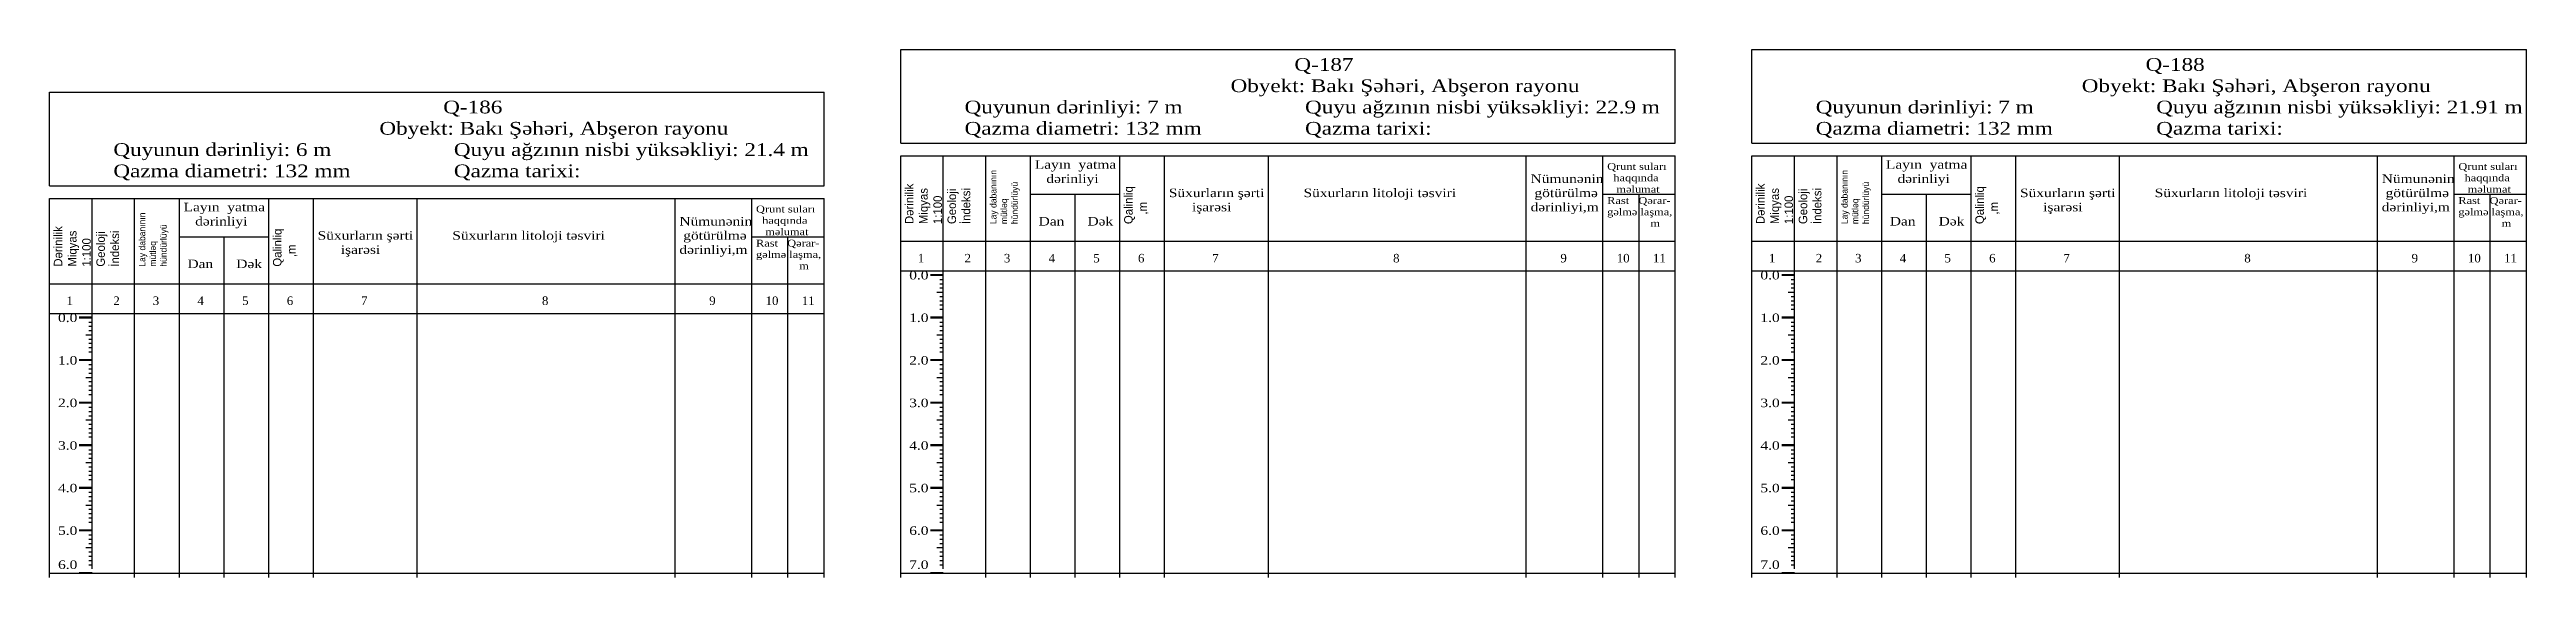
# Model space of a CAD drawing. Header units: metres. Extents: x -12 to 2972, y -44 to 382.
# Drawn here: x 2390 to 2972, y 258 to 382 of the extents above; entities that cross this region are included whole.
import ezdxf

# ---------------------------------------------------------------- set-up
doc = ezdxf.new("R2010")
doc.units = ezdxf.units.M
doc.styles.add('Times New Roman', font='Times New Roman')
doc.styles.add('Times New Roman_Bold', font='Times New Roman', dxfattribs={"width": 1.2})

msp = doc.modelspace()

# ---------------------------------------------------------------- texts
at = {"attachment_point": 1}
for s, insert, char_height, style in [('Q-187', (2682.5, 380), 3, 'Times New Roman_Bold'), ('Q-188', (2882.5, 380), 3, 'Times New Roman_Bold'), ('Obyekt: Bakı Şəhəri, Abşeron rayonu', (2667.5, 375), 3, 'Times New Roman_Bold'), ('Obyekt: Bakı Şəhəri, Abşeron rayonu', (2867.5, 375), 3, 'Times New Roman_Bold'), ('Q-186', (2482.5, 370), 3, 'Times New Roman_Bold'), ('Quyunun dərinliyi: 7 m', (2605, 370), 3, 'Times New Roman_Bold'), ('Quyu ağzının nisbi yüksəkliyi: 22.9 m', (2685, 370), 3, 'Times New Roman_Bold'), ('Quyunun dərinliyi: 7 m', (2805, 370), 3, 'Times New Roman_Bold'), ('Quyu ağzının nisbi yüksəkliyi: 21.91 m', (2885, 370), 3, 'Times New Roman_Bold'), ('Obyekt: Bakı Şəhəri, Abşeron rayonu', (2467.5, 365), 3, 'Times New Roman_Bold'), ('Qazma diametri: 132 mm', (2605, 365), 3, 'Times New Roman_Bold'), ('Qazma tarixi:  ', (2685, 365), 3, 'Times New Roman_Bold'), ('Qazma diametri: 132 mm', (2805, 365), 3, 'Times New Roman_Bold'), ('Qazma tarixi:  ', (2885, 365), 3, 'Times New Roman_Bold'), ('Quyunun dərinliyi: 6 m', (2405, 360), 3, 'Times New Roman_Bold'), ('Qazma diametri: 132 mm', (2405, 355), 3, 'Times New Roman_Bold'), ('Quyu ağzının nisbi yüksəkliyi: 21.4 m', (2485, 360), 3, 'Times New Roman_Bold'), ('Qazma tarixi:  ', (2485, 355), 3, 'Times New Roman_Bold'), ('Layın  yatma\\P   dərinliyi\\P \\P \\P Dan      Dək', (2621.5, 356), 2, 'Times New Roman_Bold'), (' \\PQrunt suları\\P  haqqında\\P   məlumat\\PRast   Qərar-\\Pgəlmə laşma,\\P              m ', (2756, 358), 1.6, 'Times New Roman_Bold'), ('Layın  yatma\\P   dərinliyi\\P \\P \\P Dan      Dək', (2821.5, 356), 2, 'Times New Roman_Bold'), (' \\PQrunt suları\\P  haqqında\\P   məlumat\\PRast   Qərar-\\Pgəlmə laşma,\\P              m ', (2956, 358), 1.6, 'Times New Roman_Bold'), ('\\P\\PSüxurların şərti\\P      işarəsi', (2653, 356), 2, 'Times New Roman_Bold'), ('\\P \\P        Süxurların litoloji təsviri', (2677.4, 356), 2, 'Times New Roman_Bold'), ('\\PNümunənin\\P götürülmə\\Pdərinliyi,m', (2738, 356), 2, 'Times New Roman_Bold'), ('\\P\\PSüxurların şərti\\P      işarəsi', (2853, 356), 2, 'Times New Roman_Bold'), ('\\P \\P        Süxurların litoloji təsviri', (2877.4, 356), 2, 'Times New Roman_Bold'), ('\\PNümunənin\\P götürülmə\\Pdərinliyi,m', (2938, 356), 2, 'Times New Roman_Bold'), ('Layın  yatma\\P   dərinliyi\\P \\P \\P Dan      Dək', (2421.5, 346), 2, 'Times New Roman_Bold'), (' \\PQrunt suları\\P  haqqında\\P   məlumat\\PRast   Qərar-\\Pgəlmə laşma,\\P              m ', (2556, 348), 1.6, 'Times New Roman_Bold'), ('\\P\\PSüxurların şərti\\P      işarəsi', (2453, 346), 2, 'Times New Roman_Bold'), ('\\P \\P        Süxurların litoloji təsviri', (2477.4, 346), 2, 'Times New Roman_Bold'), ('\\PNümunənin\\P götürülmə\\Pdərinliyi,m', (2538, 346), 2, 'Times New Roman_Bold'), ('1', (2594, 334), 2, 'Times New Roman'), ('2', (2605, 334), 2, 'Times New Roman'), ('3', (2614.25, 334), 2, 'Times New Roman'), ('4', (2624.75, 334), 2, 'Times New Roman'), ('5', (2635.25, 334), 2, 'Times New Roman'), ('6', (2645.75, 334), 2, 'Times New Roman'), ('7', (2663.2, 334), 2, 'Times New Roman'), ('8', (2705.7, 334), 2, 'Times New Roman'), ('9', (2745, 334), 2, 'Times New Roman'), ('10', (2758.25, 334), 2, 'Times New Roman'), ('11', (2766.75, 334), 2, 'Times New Roman'), ('1', (2794, 334), 2, 'Times New Roman'), ('2', (2805, 334), 2, 'Times New Roman'), ('3', (2814.25, 334), 2, 'Times New Roman'), ('4', (2824.75, 334), 2, 'Times New Roman'), ('5', (2835.25, 334), 2, 'Times New Roman'), ('6', (2845.75, 334), 2, 'Times New Roman'), ('7', (2863.2, 334), 2, 'Times New Roman'), ('8', (2905.7, 334), 2, 'Times New Roman'), ('9', (2945, 334), 2, 'Times New Roman'), ('10', (2958.25, 334), 2, 'Times New Roman'), ('11', (2966.75, 334), 2, 'Times New Roman'), ('0.0', (2592, 330), 2, 'Times New Roman_Bold'), ('0.0', (2792, 330), 2, 'Times New Roman_Bold'), ('1', (2394, 324), 2, 'Times New Roman'), ('2', (2405, 324), 2, 'Times New Roman'), ('3', (2414.25, 324), 2, 'Times New Roman'), ('4', (2424.75, 324), 2, 'Times New Roman'), ('5', (2435.25, 324), 2, 'Times New Roman'), ('6', (2445.75, 324), 2, 'Times New Roman'), ('7', (2463.2, 324), 2, 'Times New Roman'), ('8', (2505.7, 324), 2, 'Times New Roman'), ('9', (2545, 324), 2, 'Times New Roman'), ('10', (2558.25, 324), 2, 'Times New Roman'), ('11', (2566.75, 324), 2, 'Times New Roman'), ('0.0', (2392, 320), 2, 'Times New Roman_Bold'), ('1.0', (2592, 320), 2, 'Times New Roman_Bold'), ('1.0', (2792, 320), 2, 'Times New Roman_Bold'), ('1.0', (2392, 310), 2, 'Times New Roman_Bold'), ('2.0', (2592, 310), 2, 'Times New Roman_Bold'), ('2.0', (2792, 310), 2, 'Times New Roman_Bold'), ('2.0', (2392, 300), 2, 'Times New Roman_Bold'), ('3.0', (2592, 300), 2, 'Times New Roman_Bold'), ('3.0', (2792, 300), 2, 'Times New Roman_Bold'), ('3.0', (2392, 290), 2, 'Times New Roman_Bold'), ('4.0', (2592, 290), 2, 'Times New Roman_Bold'), ('4.0', (2792, 290), 2, 'Times New Roman_Bold'), ('4.0', (2392, 280), 2, 'Times New Roman_Bold'), ('5.0', (2592, 280), 2, 'Times New Roman_Bold'), ('5.0', (2792, 280), 2, 'Times New Roman_Bold'), ('5.0', (2392, 270), 2, 'Times New Roman_Bold'), ('6.0', (2592, 270), 2, 'Times New Roman_Bold'), ('6.0', (2792, 270), 2, 'Times New Roman_Bold'), ('6.0', (2392, 262), 2, 'Times New Roman_Bold'), ('7.0', (2592, 262), 2, 'Times New Roman_Bold'), ('7.0', (2792, 262), 2, 'Times New Roman_Bold')]:
    msp.add_mtext(s, dxfattribs=dict(at, insert=insert, char_height=char_height, style=style))
at = {"attachment_point": 1, "rotation": 90}
for s, insert, char_height in [('Dərinilik\\PMiqyas\\P1:100', (2591, 341), 2), ('Geoloji\\Pİndeksi', (2601, 341), 2), ('Lay dabanının\\Pmütləq\\Phündürlüyü', (2611, 341), 1.5), ('Qalinliq\\P   ,m', (2642.5, 341), 2), ('Dərinilik\\PMiqyas\\P1:100', (2791, 341), 2), ('Geoloji\\Pİndeksi', (2801, 341), 2), ('Lay dabanının\\Pmütləq\\Phündürlüyü', (2811, 341), 1.5), ('Qalinliq\\P   ,m', (2842.5, 341), 2), ('Lay dabanının\\Pmütləq\\Phündürlüyü', (2411, 331), 1.5), ('Dərinilik\\PMiqyas\\P1:100', (2391, 331), 2), ('Geoloji\\Pİndeksi', (2401, 331), 2), ('Qalinliq\\P   ,m', (2442.5, 331), 2)]:
    msp.add_mtext(s, dxfattribs=dict(at, insert=insert, char_height=char_height))

# ---------------------------------------------------------------- linework, layer by layer
at = {"color": 7}
for p, q in [((2590, 382), (2772, 382)), ((2590, 360), (2590, 382)), ((2772, 360), (2772, 382)), ((2790, 382), (2972, 382)), ((2790, 360), (2790, 382)), ((2972, 360), (2972, 382)), ((2390, 372), (2572, 372)), ((2390, 350), (2390, 372)), ((2572, 350), (2572, 372)), ((2590, 360), (2772, 360)), ((2590, 357), (2772, 357)), ((2590, 258), (2590, 357)), ((2600, 330), (2600, 357)), ((2610, 258), (2610, 357)), ((2620.5, 258), (2620.5, 357)), ((2641.5, 258), (2641.5, 357)), ((2652, 258), (2652, 357)), ((2676.4, 258), (2676.4, 357)), ((2737, 258), (2737, 357)), ((2755, 258), (2755, 357)), ((2772, 259), (2772, 357)), ((2772, 258), (2772, 357)), ((2790, 360), (2972, 360)), ((2790, 357), (2972, 357)), ((2790, 258), (2790, 357)), ((2800, 330), (2800, 357)), ((2810, 258), (2810, 357)), ((2820.5, 258), (2820.5, 357)), ((2841.5, 258), (2841.5, 357)), ((2852, 258), (2852, 357)), ((2876.4, 258), (2876.4, 357)), ((2937, 258), (2937, 357)), ((2955, 258), (2955, 357)), ((2972, 259), (2972, 357)), ((2972, 258), (2972, 357)), ((2390, 350), (2572, 350)), ((2390, 347), (2572, 347)), ((2390, 258), (2390, 347)), ((2400, 320), (2400, 347)), ((2410, 258), (2410, 347)), ((2420.5, 258), (2420.5, 347)), ((2441.5, 258), (2441.5, 347)), ((2452, 258), (2452, 347)), ((2476.4, 258), (2476.4, 347)), ((2537, 258), (2537, 347)), ((2555, 258), (2555, 347)), ((2572, 259), (2572, 347)), ((2572, 258), (2572, 347)), ((2620.5, 348), (2641.5, 348)), ((2631, 258), (2631, 348)), ((2755, 348), (2772, 348)), ((2763.5, 258), (2763.5, 348)), ((2820.5, 348), (2841.5, 348)), ((2831, 258), (2831, 348)), ((2955, 348), (2972, 348)), ((2963.5, 258), (2963.5, 348)), ((2420.5, 338), (2441.5, 338)), ((2431, 258), (2431, 338)), ((2555, 338), (2572, 338)), ((2563.5, 258), (2563.5, 338)), ((2590, 337), (2772, 337)), ((2790, 337), (2972, 337)), ((2390, 327), (2572, 327)), ((2590, 330), (2772, 330)), ((2790, 330), (2972, 330)), ((2390, 320), (2572, 320)), ((2390, 259), (2572, 259)), ((2590, 259), (2772, 259)), ((2790, 259), (2972, 259))]:
    msp.add_line(p, q, dxfattribs=at)
for p, q in [((2597, 329.19), (2600, 329.19)), ((2597, 329.18), (2600, 329.18)), ((2597, 329.17), (2600, 329.17)), ((2597, 329.16), (2600, 329.16)), ((2597, 329.15), (2600, 329.15)), ((2597, 329.14), (2600, 329.14)), ((2597, 329.13), (2600, 329.13)), ((2597, 329.12), (2600, 329.12)), ((2597, 329.11), (2600, 329.11)), ((2597, 329.1), (2600, 329.1)), ((2597, 329.09), (2600, 329.09)), ((2597, 329.08), (2600, 329.08)), ((2597, 329.07), (2600, 329.07)), ((2597, 329.06), (2600, 329.06)), ((2597, 329.05), (2600, 329.05)), ((2597, 329.04), (2600, 329.04)), ((2597, 329.03), (2600, 329.03)), ((2597, 329.02), (2600, 329.02)), ((2597, 329.01), (2600, 329.01)), ((2597, 329), (2600, 329)), ((2599.2, 329), (2600, 329)), ((2599.2, 328), (2600, 328)), ((2599.2, 327), (2600, 327)), ((2599.2, 326), (2600, 326)), ((2600, 260), (2600, 330)), ((2797, 329.19), (2800, 329.19)), ((2797, 329.18), (2800, 329.18)), ((2797, 329.17), (2800, 329.17)), ((2797, 329.16), (2800, 329.16)), ((2797, 329.15), (2800, 329.15)), ((2797, 329.14), (2800, 329.14)), ((2797, 329.13), (2800, 329.13)), ((2797, 329.12), (2800, 329.12)), ((2797, 329.11), (2800, 329.11)), ((2797, 329.1), (2800, 329.1)), ((2797, 329.09), (2800, 329.09)), ((2797, 329.08), (2800, 329.08)), ((2797, 329.07), (2800, 329.07)), ((2797, 329.06), (2800, 329.06)), ((2797, 329.05), (2800, 329.05)), ((2797, 329.04), (2800, 329.04)), ((2797, 329.03), (2800, 329.03)), ((2797, 329.02), (2800, 329.02)), ((2797, 329.01), (2800, 329.01)), ((2797, 329), (2800, 329)), ((2799.2, 329), (2800, 329)), ((2799.2, 328), (2800, 328)), ((2799.2, 327), (2800, 327)), ((2799.2, 326), (2800, 326)), ((2800, 260), (2800, 330)), ((2598.5, 325), (2600, 325)), ((2599.2, 324), (2600, 324)), ((2599.2, 323), (2600, 323)), ((2599.2, 322), (2600, 322)), ((2599.2, 321), (2600, 321)), ((2798.5, 325), (2800, 325)), ((2799.2, 324), (2800, 324)), ((2799.2, 323), (2800, 323)), ((2799.2, 322), (2800, 322)), ((2799.2, 321), (2800, 321)), ((2397, 319.19), (2400, 319.19)), ((2397, 319.18), (2400, 319.18)), ((2397, 319.17), (2400, 319.17)), ((2397, 319.16), (2400, 319.16)), ((2397, 319.15), (2400, 319.15)), ((2397, 319.14), (2400, 319.14)), ((2397, 319.13), (2400, 319.13)), ((2397, 319.12), (2400, 319.12)), ((2397, 319.11), (2400, 319.11)), ((2397, 319.1), (2400, 319.1)), ((2397, 319.09), (2400, 319.09)), ((2397, 319.08), (2400, 319.08)), ((2397, 319.07), (2400, 319.07)), ((2397, 319.06), (2400, 319.06)), ((2397, 319.05), (2400, 319.05)), ((2397, 319.04), (2400, 319.04)), ((2397, 319.03), (2400, 319.03)), ((2397, 319.02), (2400, 319.02)), ((2397, 319.01), (2400, 319.01)), ((2397, 319), (2400, 319)), ((2398.5, 315), (2400, 315)), ((2399.2, 319), (2400, 319)), ((2399.2, 318), (2400, 318)), ((2399.2, 317), (2400, 317)), ((2399.2, 316), (2400, 316)), ((2400, 260), (2400, 320)), ((2597, 319.19), (2600, 319.19)), ((2597, 319.18), (2600, 319.18)), ((2597, 319.17), (2600, 319.17)), ((2597, 319.16), (2600, 319.16)), ((2597, 319.15), (2600, 319.15)), ((2597, 319.14), (2600, 319.14)), ((2597, 319.13), (2600, 319.13)), ((2597, 319.12), (2600, 319.12)), ((2597, 319.11), (2600, 319.11)), ((2597, 319.1), (2600, 319.1)), ((2597, 319.09), (2600, 319.09)), ((2597, 319.08), (2600, 319.08)), ((2597, 319.07), (2600, 319.07)), ((2597, 319.06), (2600, 319.06)), ((2597, 319.05), (2600, 319.05)), ((2597, 319.04), (2600, 319.04)), ((2597, 319.03), (2600, 319.03)), ((2597, 319.02), (2600, 319.02)), ((2597, 319.01), (2600, 319.01)), ((2597, 319), (2600, 319)), ((2598.5, 315), (2600, 315)), ((2599.2, 319), (2600, 319)), ((2599.2, 318), (2600, 318)), ((2599.2, 317), (2600, 317)), ((2599.2, 316), (2600, 316)), ((2797, 319.19), (2800, 319.19)), ((2797, 319.18), (2800, 319.18)), ((2797, 319.17), (2800, 319.17)), ((2797, 319.16), (2800, 319.16)), ((2797, 319.15), (2800, 319.15)), ((2797, 319.14), (2800, 319.14)), ((2797, 319.13), (2800, 319.13)), ((2797, 319.12), (2800, 319.12)), ((2797, 319.11), (2800, 319.11)), ((2797, 319.1), (2800, 319.1)), ((2797, 319.09), (2800, 319.09)), ((2797, 319.08), (2800, 319.08)), ((2797, 319.07), (2800, 319.07)), ((2797, 319.06), (2800, 319.06)), ((2797, 319.05), (2800, 319.05)), ((2797, 319.04), (2800, 319.04)), ((2797, 319.03), (2800, 319.03)), ((2797, 319.02), (2800, 319.02)), ((2797, 319.01), (2800, 319.01)), ((2797, 319), (2800, 319)), ((2798.5, 315), (2800, 315)), ((2799.2, 319), (2800, 319)), ((2799.2, 318), (2800, 318)), ((2799.2, 317), (2800, 317)), ((2799.2, 316), (2800, 316)), ((2397, 309.19), (2400, 309.19)), ((2397, 309.18), (2400, 309.18)), ((2397, 309.17), (2400, 309.17)), ((2397, 309.16), (2400, 309.16)), ((2397, 309.15), (2400, 309.15)), ((2397, 309.14), (2400, 309.14)), ((2397, 309.13), (2400, 309.13)), ((2397, 309.12), (2400, 309.12)), ((2397, 309.11), (2400, 309.11)), ((2397, 309.1), (2400, 309.1)), ((2397, 309.09), (2400, 309.09)), ((2397, 309.08), (2400, 309.08)), ((2397, 309.07), (2400, 309.07)), ((2397, 309.06), (2400, 309.06)), ((2397, 309.05), (2400, 309.05)), ((2397, 309.04), (2400, 309.04)), ((2397, 309.03), (2400, 309.03)), ((2397, 309.02), (2400, 309.02)), ((2397, 309.01), (2400, 309.01)), ((2397, 309), (2400, 309)), ((2399.2, 314), (2400, 314)), ((2399.2, 313), (2400, 313)), ((2399.2, 312), (2400, 312)), ((2399.2, 311), (2400, 311)), ((2399.2, 309), (2400, 309)), ((2597, 309.19), (2600, 309.19)), ((2597, 309.18), (2600, 309.18)), ((2597, 309.17), (2600, 309.17)), ((2597, 309.16), (2600, 309.16)), ((2597, 309.15), (2600, 309.15)), ((2597, 309.14), (2600, 309.14)), ((2597, 309.13), (2600, 309.13)), ((2597, 309.12), (2600, 309.12)), ((2597, 309.11), (2600, 309.11)), ((2597, 309.1), (2600, 309.1)), ((2597, 309.09), (2600, 309.09)), ((2597, 309.08), (2600, 309.08)), ((2597, 309.07), (2600, 309.07)), ((2597, 309.06), (2600, 309.06)), ((2597, 309.05), (2600, 309.05)), ((2597, 309.04), (2600, 309.04)), ((2597, 309.03), (2600, 309.03)), ((2597, 309.02), (2600, 309.02)), ((2597, 309.01), (2600, 309.01)), ((2597, 309), (2600, 309)), ((2599.2, 314), (2600, 314)), ((2599.2, 313), (2600, 313)), ((2599.2, 312), (2600, 312)), ((2599.2, 311), (2600, 311)), ((2599.2, 309), (2600, 309)), ((2797, 309.19), (2800, 309.19)), ((2797, 309.18), (2800, 309.18)), ((2797, 309.17), (2800, 309.17)), ((2797, 309.16), (2800, 309.16)), ((2797, 309.15), (2800, 309.15)), ((2797, 309.14), (2800, 309.14)), ((2797, 309.13), (2800, 309.13)), ((2797, 309.12), (2800, 309.12)), ((2797, 309.11), (2800, 309.11)), ((2797, 309.1), (2800, 309.1)), ((2797, 309.09), (2800, 309.09)), ((2797, 309.08), (2800, 309.08)), ((2797, 309.07), (2800, 309.07)), ((2797, 309.06), (2800, 309.06)), ((2797, 309.05), (2800, 309.05)), ((2797, 309.04), (2800, 309.04)), ((2797, 309.03), (2800, 309.03)), ((2797, 309.02), (2800, 309.02)), ((2797, 309.01), (2800, 309.01)), ((2797, 309), (2800, 309)), ((2799.2, 314), (2800, 314)), ((2799.2, 313), (2800, 313)), ((2799.2, 312), (2800, 312)), ((2799.2, 311), (2800, 311)), ((2799.2, 309), (2800, 309)), ((2398.5, 305), (2400, 305)), ((2399.2, 308), (2400, 308)), ((2399.2, 307), (2400, 307)), ((2399.2, 306), (2400, 306)), ((2399.2, 304), (2400, 304)), ((2399.2, 303), (2400, 303)), ((2598.5, 305), (2600, 305)), ((2599.2, 308), (2600, 308)), ((2599.2, 307), (2600, 307)), ((2599.2, 306), (2600, 306)), ((2599.2, 304), (2600, 304)), ((2599.2, 303), (2600, 303)), ((2798.5, 305), (2800, 305)), ((2799.2, 308), (2800, 308)), ((2799.2, 307), (2800, 307)), ((2799.2, 306), (2800, 306)), ((2799.2, 304), (2800, 304)), ((2799.2, 303), (2800, 303)), ((2397, 299.19), (2400, 299.19)), ((2397, 299.18), (2400, 299.18)), ((2397, 299.17), (2400, 299.17)), ((2397, 299.16), (2400, 299.16)), ((2397, 299.15), (2400, 299.15)), ((2397, 299.14), (2400, 299.14)), ((2397, 299.13), (2400, 299.13)), ((2397, 299.12), (2400, 299.12)), ((2397, 299.11), (2400, 299.11)), ((2397, 299.1), (2400, 299.1)), ((2397, 299.09), (2400, 299.09)), ((2397, 299.08), (2400, 299.08)), ((2397, 299.07), (2400, 299.07)), ((2397, 299.06), (2400, 299.06)), ((2397, 299.05), (2400, 299.05)), ((2397, 299.04), (2400, 299.04)), ((2397, 299.03), (2400, 299.03)), ((2397, 299.02), (2400, 299.02)), ((2397, 299.01), (2400, 299.01)), ((2397, 299), (2400, 299)), ((2399.2, 302), (2400, 302)), ((2399.2, 301), (2400, 301)), ((2399.2, 299), (2400, 299)), ((2399.2, 298), (2400, 298)), ((2399.2, 297), (2400, 297)), ((2597, 299.19), (2600, 299.19)), ((2597, 299.18), (2600, 299.18)), ((2597, 299.17), (2600, 299.17)), ((2597, 299.16), (2600, 299.16)), ((2597, 299.15), (2600, 299.15)), ((2597, 299.14), (2600, 299.14)), ((2597, 299.13), (2600, 299.13)), ((2597, 299.12), (2600, 299.12)), ((2597, 299.11), (2600, 299.11)), ((2597, 299.1), (2600, 299.1)), ((2597, 299.09), (2600, 299.09)), ((2597, 299.08), (2600, 299.08)), ((2597, 299.07), (2600, 299.07)), ((2597, 299.06), (2600, 299.06)), ((2597, 299.05), (2600, 299.05)), ((2597, 299.04), (2600, 299.04)), ((2597, 299.03), (2600, 299.03)), ((2597, 299.02), (2600, 299.02)), ((2597, 299.01), (2600, 299.01)), ((2597, 299), (2600, 299)), ((2599.2, 302), (2600, 302)), ((2599.2, 301), (2600, 301)), ((2599.2, 299), (2600, 299)), ((2599.2, 298), (2600, 298)), ((2599.2, 297), (2600, 297)), ((2797, 299.19), (2800, 299.19)), ((2797, 299.18), (2800, 299.18)), ((2797, 299.17), (2800, 299.17)), ((2797, 299.16), (2800, 299.16)), ((2797, 299.15), (2800, 299.15)), ((2797, 299.14), (2800, 299.14)), ((2797, 299.13), (2800, 299.13)), ((2797, 299.12), (2800, 299.12)), ((2797, 299.11), (2800, 299.11)), ((2797, 299.1), (2800, 299.1)), ((2797, 299.09), (2800, 299.09)), ((2797, 299.08), (2800, 299.08)), ((2797, 299.07), (2800, 299.07)), ((2797, 299.06), (2800, 299.06)), ((2797, 299.05), (2800, 299.05)), ((2797, 299.04), (2800, 299.04)), ((2797, 299.03), (2800, 299.03)), ((2797, 299.02), (2800, 299.02)), ((2797, 299.01), (2800, 299.01)), ((2797, 299), (2800, 299)), ((2799.2, 302), (2800, 302)), ((2799.2, 301), (2800, 301)), ((2799.2, 299), (2800, 299)), ((2799.2, 298), (2800, 298)), ((2799.2, 297), (2800, 297)), ((2398.5, 295), (2400, 295)), ((2399.2, 296), (2400, 296)), ((2399.2, 294), (2400, 294)), ((2399.2, 293), (2400, 293)), ((2399.2, 292), (2400, 292)), ((2399.2, 291), (2400, 291)), ((2598.5, 295), (2600, 295)), ((2599.2, 296), (2600, 296)), ((2599.2, 294), (2600, 294)), ((2599.2, 293), (2600, 293)), ((2599.2, 292), (2600, 292)), ((2599.2, 291), (2600, 291)), ((2798.5, 295), (2800, 295)), ((2799.2, 296), (2800, 296)), ((2799.2, 294), (2800, 294)), ((2799.2, 293), (2800, 293)), ((2799.2, 292), (2800, 292)), ((2799.2, 291), (2800, 291)), ((2397, 289.19), (2400, 289.19)), ((2397, 289.18), (2400, 289.18)), ((2397, 289.17), (2400, 289.17)), ((2397, 289.16), (2400, 289.16)), ((2397, 289.15), (2400, 289.15)), ((2397, 289.14), (2400, 289.14)), ((2397, 289.13), (2400, 289.13)), ((2397, 289.12), (2400, 289.12)), ((2397, 289.11), (2400, 289.11)), ((2397, 289.1), (2400, 289.1)), ((2397, 289.09), (2400, 289.09)), ((2397, 289.08), (2400, 289.08)), ((2397, 289.07), (2400, 289.07)), ((2397, 289.06), (2400, 289.06)), ((2397, 289.05), (2400, 289.05)), ((2397, 289.04), (2400, 289.04)), ((2397, 289.03), (2400, 289.03)), ((2397, 289.02), (2400, 289.02)), ((2397, 289.01), (2400, 289.01)), ((2397, 289), (2400, 289)), ((2399.2, 289), (2400, 289)), ((2399.2, 288), (2400, 288)), ((2399.2, 287), (2400, 287)), ((2399.2, 286), (2400, 286)), ((2597, 289.19), (2600, 289.19)), ((2597, 289.18), (2600, 289.18)), ((2597, 289.17), (2600, 289.17)), ((2597, 289.16), (2600, 289.16)), ((2597, 289.15), (2600, 289.15)), ((2597, 289.14), (2600, 289.14)), ((2597, 289.13), (2600, 289.13)), ((2597, 289.12), (2600, 289.12)), ((2597, 289.11), (2600, 289.11)), ((2597, 289.1), (2600, 289.1)), ((2597, 289.09), (2600, 289.09)), ((2597, 289.08), (2600, 289.08)), ((2597, 289.07), (2600, 289.07)), ((2597, 289.06), (2600, 289.06)), ((2597, 289.05), (2600, 289.05)), ((2597, 289.04), (2600, 289.04)), ((2597, 289.03), (2600, 289.03)), ((2597, 289.02), (2600, 289.02)), ((2597, 289.01), (2600, 289.01)), ((2597, 289), (2600, 289)), ((2599.2, 289), (2600, 289)), ((2599.2, 288), (2600, 288)), ((2599.2, 287), (2600, 287)), ((2599.2, 286), (2600, 286)), ((2797, 289.19), (2800, 289.19)), ((2797, 289.18), (2800, 289.18)), ((2797, 289.17), (2800, 289.17)), ((2797, 289.16), (2800, 289.16)), ((2797, 289.15), (2800, 289.15)), ((2797, 289.14), (2800, 289.14)), ((2797, 289.13), (2800, 289.13)), ((2797, 289.12), (2800, 289.12)), ((2797, 289.11), (2800, 289.11)), ((2797, 289.1), (2800, 289.1)), ((2797, 289.09), (2800, 289.09)), ((2797, 289.08), (2800, 289.08)), ((2797, 289.07), (2800, 289.07)), ((2797, 289.06), (2800, 289.06)), ((2797, 289.05), (2800, 289.05)), ((2797, 289.04), (2800, 289.04)), ((2797, 289.03), (2800, 289.03)), ((2797, 289.02), (2800, 289.02)), ((2797, 289.01), (2800, 289.01)), ((2797, 289), (2800, 289)), ((2799.2, 289), (2800, 289)), ((2799.2, 288), (2800, 288)), ((2799.2, 287), (2800, 287)), ((2799.2, 286), (2800, 286)), ((2398.5, 285), (2400, 285)), ((2399.2, 284), (2400, 284)), ((2399.2, 283), (2400, 283)), ((2399.2, 282), (2400, 282)), ((2399.2, 281), (2400, 281)), ((2598.5, 285), (2600, 285)), ((2599.2, 284), (2600, 284)), ((2599.2, 283), (2600, 283)), ((2599.2, 282), (2600, 282)), ((2599.2, 281), (2600, 281)), ((2798.5, 285), (2800, 285)), ((2799.2, 284), (2800, 284)), ((2799.2, 283), (2800, 283)), ((2799.2, 282), (2800, 282)), ((2799.2, 281), (2800, 281)), ((2397, 279.19), (2400, 279.19)), ((2397, 279.18), (2400, 279.18)), ((2397, 279.17), (2400, 279.17)), ((2397, 279.16), (2400, 279.16)), ((2397, 279.15), (2400, 279.15)), ((2397, 279.14), (2400, 279.14)), ((2397, 279.13), (2400, 279.13)), ((2397, 279.12), (2400, 279.12)), ((2397, 279.11), (2400, 279.11)), ((2397, 279.1), (2400, 279.1)), ((2397, 279.09), (2400, 279.09)), ((2397, 279.08), (2400, 279.08)), ((2397, 279.07), (2400, 279.07)), ((2397, 279.06), (2400, 279.06)), ((2397, 279.05), (2400, 279.05)), ((2397, 279.04), (2400, 279.04)), ((2397, 279.03), (2400, 279.03)), ((2397, 279.02), (2400, 279.02)), ((2397, 279.01), (2400, 279.01)), ((2397, 279), (2400, 279)), ((2398.5, 275), (2400, 275)), ((2399.2, 279), (2400, 279)), ((2399.2, 278), (2400, 278)), ((2399.2, 277), (2400, 277)), ((2399.2, 276), (2400, 276)), ((2399.2, 274), (2400, 274)), ((2597, 279.19), (2600, 279.19)), ((2597, 279.18), (2600, 279.18)), ((2597, 279.17), (2600, 279.17)), ((2597, 279.16), (2600, 279.16)), ((2597, 279.15), (2600, 279.15)), ((2597, 279.14), (2600, 279.14)), ((2597, 279.13), (2600, 279.13)), ((2597, 279.12), (2600, 279.12)), ((2597, 279.11), (2600, 279.11)), ((2597, 279.1), (2600, 279.1)), ((2597, 279.09), (2600, 279.09)), ((2597, 279.08), (2600, 279.08)), ((2597, 279.07), (2600, 279.07)), ((2597, 279.06), (2600, 279.06)), ((2597, 279.05), (2600, 279.05)), ((2597, 279.04), (2600, 279.04)), ((2597, 279.03), (2600, 279.03)), ((2597, 279.02), (2600, 279.02)), ((2597, 279.01), (2600, 279.01)), ((2597, 279), (2600, 279)), ((2598.5, 275), (2600, 275)), ((2599.2, 279), (2600, 279)), ((2599.2, 278), (2600, 278)), ((2599.2, 277), (2600, 277)), ((2599.2, 276), (2600, 276)), ((2599.2, 274), (2600, 274)), ((2797, 279.19), (2800, 279.19)), ((2797, 279.18), (2800, 279.18)), ((2797, 279.17), (2800, 279.17)), ((2797, 279.16), (2800, 279.16)), ((2797, 279.15), (2800, 279.15)), ((2797, 279.14), (2800, 279.14)), ((2797, 279.13), (2800, 279.13)), ((2797, 279.12), (2800, 279.12)), ((2797, 279.11), (2800, 279.11)), ((2797, 279.1), (2800, 279.1)), ((2797, 279.09), (2800, 279.09)), ((2797, 279.08), (2800, 279.08)), ((2797, 279.07), (2800, 279.07)), ((2797, 279.06), (2800, 279.06)), ((2797, 279.05), (2800, 279.05)), ((2797, 279.04), (2800, 279.04)), ((2797, 279.03), (2800, 279.03)), ((2797, 279.02), (2800, 279.02)), ((2797, 279.01), (2800, 279.01)), ((2797, 279), (2800, 279)), ((2798.5, 275), (2800, 275)), ((2799.2, 279), (2800, 279)), ((2799.2, 278), (2800, 278)), ((2799.2, 277), (2800, 277)), ((2799.2, 276), (2800, 276)), ((2799.2, 274), (2800, 274)), ((2397, 269.19), (2400, 269.19)), ((2397, 269.18), (2400, 269.18)), ((2397, 269.17), (2400, 269.17)), ((2397, 269.16), (2400, 269.16)), ((2397, 269.15), (2400, 269.15)), ((2397, 269.14), (2400, 269.14)), ((2397, 269.13), (2400, 269.13)), ((2397, 269.12), (2400, 269.12)), ((2397, 269.11), (2400, 269.11)), ((2397, 269.1), (2400, 269.1)), ((2397, 269.09), (2400, 269.09)), ((2397, 269.08), (2400, 269.08)), ((2397, 269.07), (2400, 269.07)), ((2397, 269.06), (2400, 269.06)), ((2397, 269.05), (2400, 269.05)), ((2397, 269.04), (2400, 269.04)), ((2397, 269.03), (2400, 269.03)), ((2397, 269.02), (2400, 269.02)), ((2397, 269.01), (2400, 269.01)), ((2397, 269), (2400, 269)), ((2399.2, 273), (2400, 273)), ((2399.2, 272), (2400, 272)), ((2399.2, 271), (2400, 271)), ((2399.2, 269), (2400, 269)), ((2399.2, 268), (2400, 268)), ((2597, 269.19), (2600, 269.19)), ((2597, 269.18), (2600, 269.18)), ((2597, 269.17), (2600, 269.17)), ((2597, 269.16), (2600, 269.16)), ((2597, 269.15), (2600, 269.15)), ((2597, 269.14), (2600, 269.14)), ((2597, 269.13), (2600, 269.13)), ((2597, 269.12), (2600, 269.12)), ((2597, 269.11), (2600, 269.11)), ((2597, 269.1), (2600, 269.1)), ((2597, 269.09), (2600, 269.09)), ((2597, 269.08), (2600, 269.08)), ((2597, 269.07), (2600, 269.07)), ((2597, 269.06), (2600, 269.06)), ((2597, 269.05), (2600, 269.05)), ((2597, 269.04), (2600, 269.04)), ((2597, 269.03), (2600, 269.03)), ((2597, 269.02), (2600, 269.02)), ((2597, 269.01), (2600, 269.01)), ((2597, 269), (2600, 269)), ((2599.2, 273), (2600, 273)), ((2599.2, 272), (2600, 272)), ((2599.2, 271), (2600, 271)), ((2599.2, 269), (2600, 269)), ((2599.2, 268), (2600, 268)), ((2797, 269.19), (2800, 269.19)), ((2797, 269.18), (2800, 269.18)), ((2797, 269.17), (2800, 269.17)), ((2797, 269.16), (2800, 269.16)), ((2797, 269.15), (2800, 269.15)), ((2797, 269.14), (2800, 269.14)), ((2797, 269.13), (2800, 269.13)), ((2797, 269.12), (2800, 269.12)), ((2797, 269.11), (2800, 269.11)), ((2797, 269.1), (2800, 269.1)), ((2797, 269.09), (2800, 269.09)), ((2797, 269.08), (2800, 269.08)), ((2797, 269.07), (2800, 269.07)), ((2797, 269.06), (2800, 269.06)), ((2797, 269.05), (2800, 269.05)), ((2797, 269.04), (2800, 269.04)), ((2797, 269.03), (2800, 269.03)), ((2797, 269.02), (2800, 269.02)), ((2797, 269.01), (2800, 269.01)), ((2797, 269), (2800, 269)), ((2799.2, 273), (2800, 273)), ((2799.2, 272), (2800, 272)), ((2799.2, 271), (2800, 271)), ((2799.2, 269), (2800, 269)), ((2799.2, 268), (2800, 268)), ((2398.5, 265), (2400, 265)), ((2399.2, 267), (2400, 267)), ((2399.2, 266), (2400, 266)), ((2399.2, 264), (2400, 264)), ((2399.2, 263), (2400, 263)), ((2399.2, 262), (2400, 262)), ((2598.5, 265), (2600, 265)), ((2599.2, 267), (2600, 267)), ((2599.2, 266), (2600, 266)), ((2599.2, 264), (2600, 264)), ((2599.2, 263), (2600, 263)), ((2599.2, 262), (2600, 262)), ((2798.5, 265), (2800, 265)), ((2799.2, 267), (2800, 267)), ((2799.2, 266), (2800, 266)), ((2799.2, 264), (2800, 264)), ((2799.2, 263), (2800, 263)), ((2799.2, 262), (2800, 262)), ((2397, 259.19), (2400, 259.19)), ((2397, 259.18), (2400, 259.18)), ((2397, 259.17), (2400, 259.17)), ((2397, 259.16), (2400, 259.16)), ((2397, 259.15), (2400, 259.15)), ((2397, 259.14), (2400, 259.14)), ((2397, 259.13), (2400, 259.13)), ((2397, 259.12), (2400, 259.12)), ((2397, 259.11), (2400, 259.11)), ((2397, 259.1), (2400, 259.1)), ((2397, 259.09), (2400, 259.09)), ((2397, 259.08), (2400, 259.08)), ((2397, 259.07), (2400, 259.07)), ((2397, 259.06), (2400, 259.06)), ((2397, 259.05), (2400, 259.05)), ((2397, 259.04), (2400, 259.04)), ((2397, 259.03), (2400, 259.03)), ((2397, 259.02), (2400, 259.02)), ((2397, 259.01), (2400, 259.01)), ((2397, 259), (2400, 259)), ((2399.2, 261), (2400, 261)), ((2597, 259.19), (2600, 259.19)), ((2597, 259.18), (2600, 259.18)), ((2597, 259.17), (2600, 259.17)), ((2597, 259.16), (2600, 259.16)), ((2597, 259.15), (2600, 259.15)), ((2597, 259.14), (2600, 259.14)), ((2597, 259.13), (2600, 259.13)), ((2597, 259.12), (2600, 259.12)), ((2597, 259.11), (2600, 259.11)), ((2597, 259.1), (2600, 259.1)), ((2597, 259.09), (2600, 259.09)), ((2597, 259.08), (2600, 259.08)), ((2597, 259.07), (2600, 259.07)), ((2597, 259.06), (2600, 259.06)), ((2597, 259.05), (2600, 259.05)), ((2597, 259.04), (2600, 259.04)), ((2597, 259.03), (2600, 259.03)), ((2597, 259.02), (2600, 259.02)), ((2597, 259.01), (2600, 259.01)), ((2597, 259), (2600, 259)), ((2599.2, 261), (2600, 261)), ((2797, 259.19), (2800, 259.19)), ((2797, 259.18), (2800, 259.18)), ((2797, 259.17), (2800, 259.17)), ((2797, 259.16), (2800, 259.16)), ((2797, 259.15), (2800, 259.15)), ((2797, 259.14), (2800, 259.14)), ((2797, 259.13), (2800, 259.13)), ((2797, 259.12), (2800, 259.12)), ((2797, 259.11), (2800, 259.11)), ((2797, 259.1), (2800, 259.1)), ((2797, 259.09), (2800, 259.09)), ((2797, 259.08), (2800, 259.08)), ((2797, 259.07), (2800, 259.07)), ((2797, 259.06), (2800, 259.06)), ((2797, 259.05), (2800, 259.05)), ((2797, 259.04), (2800, 259.04)), ((2797, 259.03), (2800, 259.03)), ((2797, 259.02), (2800, 259.02)), ((2797, 259.01), (2800, 259.01)), ((2797, 259), (2800, 259)), ((2799.2, 261), (2800, 261))]:
    msp.add_line(p, q)

msp.set_redraw_order([(e.dxf.handle, doc.entitydb.next_handle()) for e in msp.query("TEXT MTEXT ATTDEF DIMENSION ARC_DIMENSION")])  # texts and dimensions are drawn at this point

doc.saveas('drawing.dxf')
